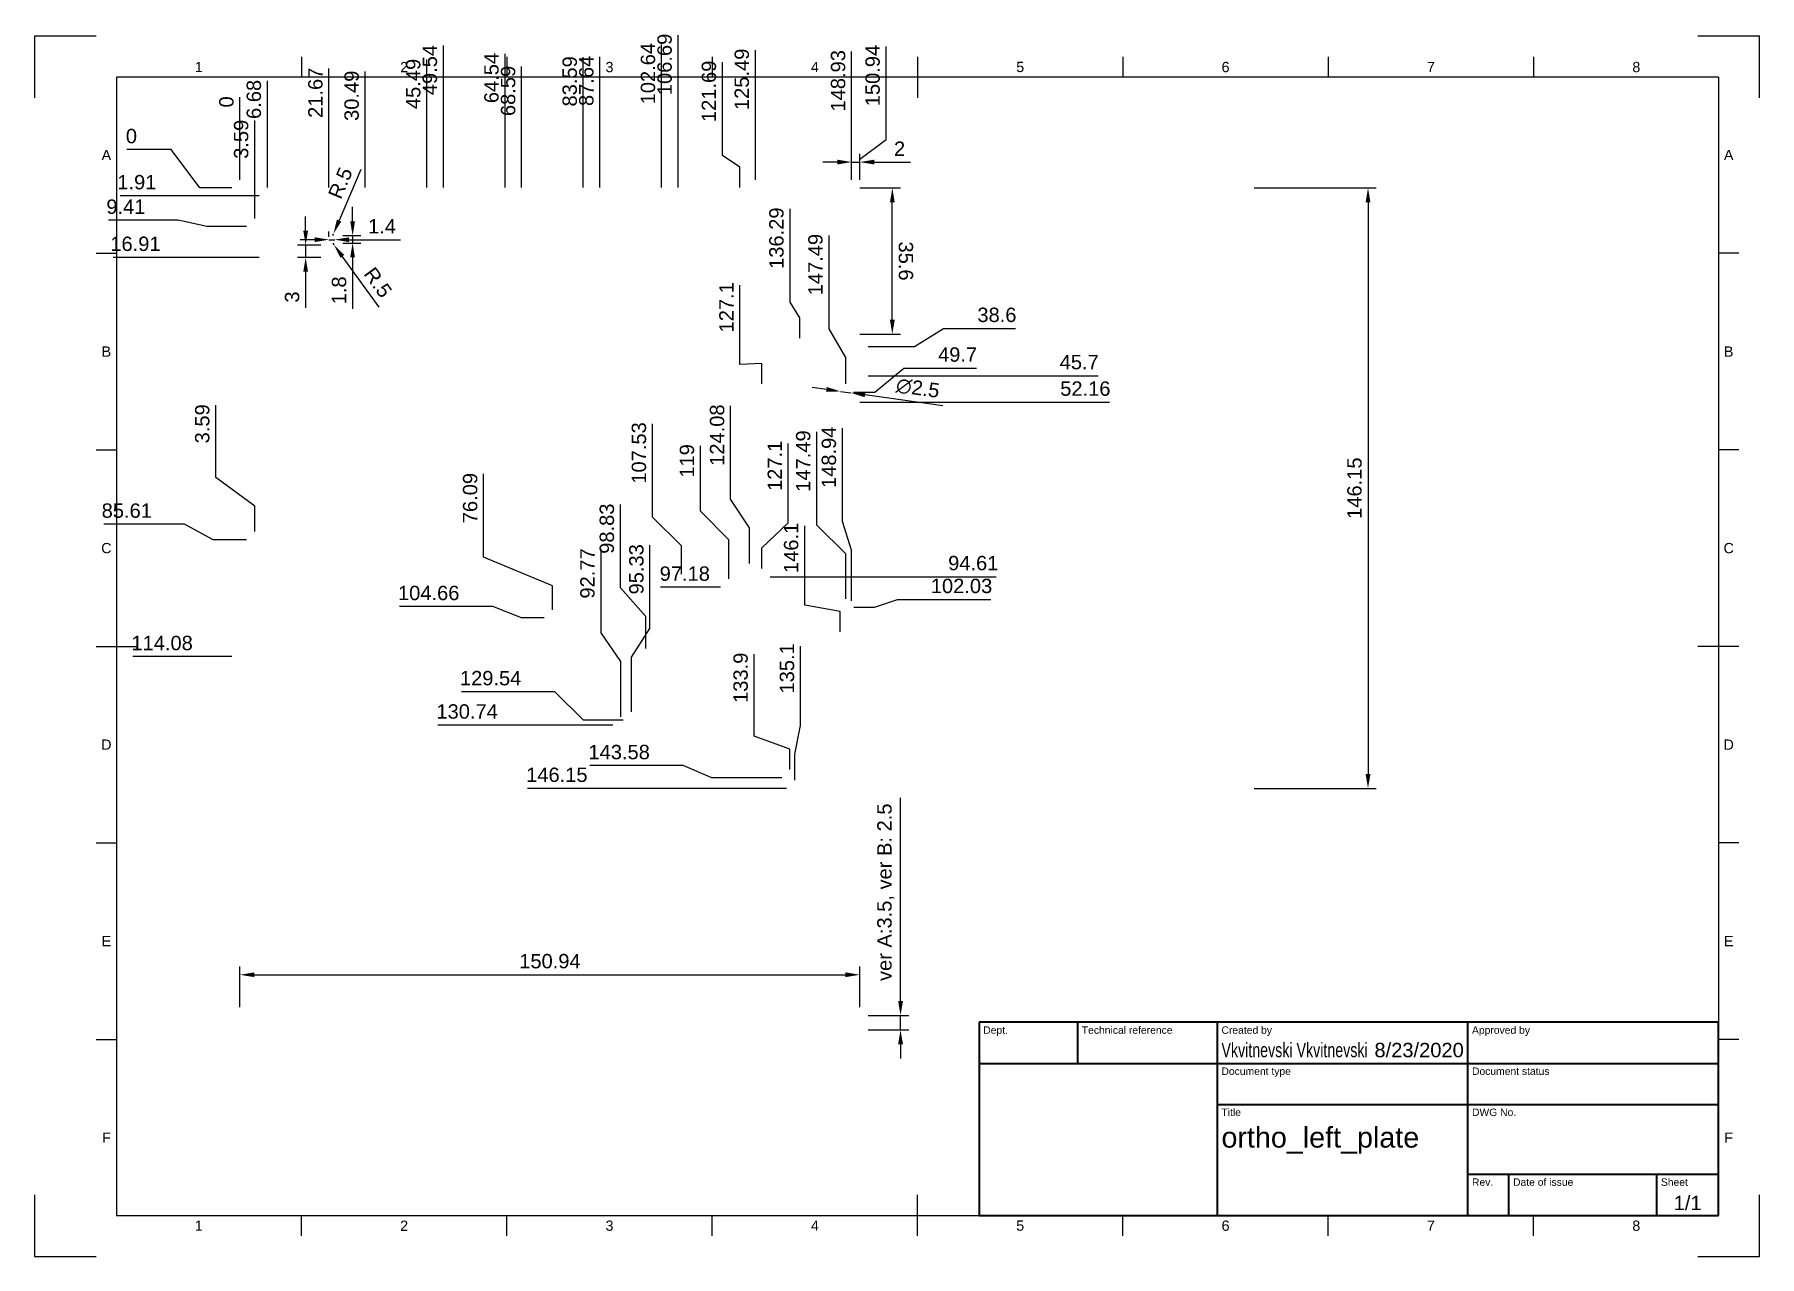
# Paper-space layout 'Sheet1' of a CAD drawing. Header units: millimetres. Extents: x 0 to 420, y 0 to 297.
import ezdxf
from ezdxf.enums import TextEntityAlignment as Align

# ---------------------------------------------------------------- set-up
doc = ezdxf.new("R2010")
doc.units = ezdxf.units.MM
doc.header["$LTSCALE"] = 0.75
for name, color, linetype, lineweight in [('Border', 7, 'Continuous', 25), ('Dimensions', 7, 'Continuous', 25), ('TitleBlock', 7, 'Continuous', 35)]:
    doc.layers.add(name, color=color, linetype=linetype, lineweight=lineweight)
doc.styles.add('FusionTitle', font='')
doc.styles.get("Standard").update_dxf_attribs({"font": 'arial.ttf'})
doc.styles.get('FusionTitle').set_extended_font_data('Arial Unicode MS')
doc.dimstyles.new('ISO-25', dxfattribs={"dimtxt": 3.5, "dimasz": 3.5, "dimexe": 2, "dimexo": 2, "dimgap": 1.5, "dimtad": 1, "dimzin": 12, "dimdsep": 46, "dimtxsty": 'Standard', "dimcen": 0, "dimclrd": 256, "dimclre": 256, "dimclrt": 256, "dimazin": 3, "dimtp": 0.1, "dimtm": 0.1, "dimtfac": 0.714, "dimtmove": 0, "dimatfit": 3, "dimfxl": 1, "dimtzin": 12, "dimarcsym": 0})

psp = doc.layouts.new('Sheet1')

# ---------------------------------------------------------------- blocks, each defined once
blk = doc.blocks.new('ISO_A3_SHEET')
at = {"layer": 'Border'}
for p, q in [((15, 297), (0, 297)), ((0, 297), (0, 282)), ((420, 297), (405, 297)), ((420, 282), (420, 297)), ((65, 292), (65, 287)), ((115, 292), (115, 287)), ((165, 292), (165, 287)), ((215, 292), (215, 282)), ((265, 292), (265, 287)), ((315, 292), (315, 287)), ((365, 292), (365, 287)), ((410, 287), (20, 287)), ((20, 287), (20, 10)), ((410, 287), (410, 10)), ((15, 244.16666), (20, 244.16666)), ((415, 244.16666), (410, 244.16666)), ((15, 196.33333), (20, 196.33333)), ((415, 196.33333), (410, 196.33333)), ((15, 148.5), (25, 148.5)), ((415, 148.5), (405, 148.5)), ((15, 100.66667), (20, 100.66667)), ((415, 100.66667), (410, 100.66667)), ((15, 52.83334), (20, 52.83334)), ((415, 52.83334), (410, 52.83334)), ((0, 15), (0, 0)), ((215, 5), (215, 15)), ((420, 0), (420, 15)), ((20, 10), (410, 10)), ((65, 5), (65, 10)), ((115, 5), (115, 10)), ((165, 5), (165, 10)), ((265, 5), (265, 10)), ((315, 5), (315, 10)), ((365, 5), (365, 10)), ((0, 0), (15, 0)), ((405, 0), (420, 0))]:
    blk.add_line(p, q, dxfattribs=at)
at = {"layer": 'Border', "style": 'FusionTitle'}
for s, p in [('1', (40, 289.5)), ('2', (90, 289.5)), ('3', (140, 289.5)), ('4', (190, 289.5)), ('5', (240, 289.5)), ('6', (290, 289.5)), ('7', (340, 289.5)), ('8', (390, 289.5)), ('A', (17.5, 268.08333)), ('A', (412.5, 268.08333)), ('B', (17.5, 220.25)), ('B', (412.5, 220.25)), ('C', (17.5, 172.41667)), ('C', (412.5, 172.41667)), ('D', (17.5, 124.58334)), ('D', (412.5, 124.58334)), ('E', (17.5, 76.75001)), ('E', (412.5, 76.75001)), ('F', (17.5, 28.91668)), ('F', (412.5, 28.91668)), ('1', (40, 7.5)), ('2', (90, 7.5)), ('3', (140, 7.5)), ('4', (190, 7.5)), ('5', (240, 7.5)), ('6', (290, 7.5)), ('7', (340, 7.5)), ('8', (390, 7.5))]:
    blk.add_text(s, height=2.5, dxfattribs=at).set_placement(p, align=Align.MIDDLE)
blk = doc.blocks.new('ISO_TITLEBLOCK')
at = {"layer": 'TitleBlock'}
for p, q in [((0, 47), (-180, 47)), ((-180, 47), (-180, 0)), ((-156, 37), (-156, 47)), ((-122, 0), (-122, 47)), ((-61, 0), (-61, 47)), ((0, 0), (0, 47)), ((-180, 37), (0, 37)), ((-122, 27), (0, 27)), ((-61, 10), (0, 10)), ((-51, 0), (-51, 10)), ((-15, 0), (-15, 10)), ((-180, 0), (0, 0))]:
    blk.add_line(p, q, dxfattribs=at)
at = {"layer": 'TitleBlock', "style": 'FusionTitle'}
for s, p in [('Dept.', (-179, 46)), ('Technical reference', (-155, 46)), ('Created by', (-121, 46)), ('Approved by', (-60, 46)), ('Document type', (-121, 36)), ('Document status', (-60, 36)), ('Title', (-121, 26)), ('DWG No.', (-60, 26)), ('Rev.', (-60, 9)), ('Date of issue', (-50, 9)), ('Sheet', (-14, 9))]:
    blk.add_text(s, height=1.8, dxfattribs=at).set_placement(p, align=Align.TOP_LEFT)
for tag, p, height in [('DEPT', (-179, 38.5), 3.5), ('TECHNICAL_REFERENCE', (-155, 38.5), 3.5), ('CREATED_BY', (-121, 38.5), 3.5), ('APPROVED_BY', (-60, 38.5), 3.5), ('DOCUMENT_TYPE', (-121, 28.5), 3.5), ('DOCUMENT_STATUS', (-60, 28.5), 3.5), ('TITLE_1', (-121, 16.5), 5), ('TITLE_2', (-121, 9), 5), ('TITLE_3', (-121, 1.5), 5), ('DATE_OF_ISSUE', (-50, 1.5), 3.5)]:
    blk.add_attdef(tag, p, '', height=height, dxfattribs=at)
for tag, p in [('CREATED_DATE', (-62, 38.5)), ('APPROVED_DATE', (-1, 38.5))]:
    blk.add_attdef(tag, text='', height=3.5, dxfattribs=at).set_placement(p, align=Align.RIGHT)
for tag, height, p in [('DRAWING_NUMBER', 5, (-30.5, 16.6)), ('REV', 3.5, (-56, 3.1)), ('SHEET', 3.5, (-7.5, 3.1))]:
    blk.add_attdef(tag, text='', height=height, dxfattribs=at).set_placement(p, align=Align.MIDDLE)
blk = doc.blocks.new('*D23')
at = {"layer": 'Defpoints', "color": 0, "transparency": 16777216}
for p in [(196.28, 210.55), (198.76, 210.2)]:
    blk.add_point(p, dxfattribs=at)
at = {"layer": 'Dimensions', "lineweight": -2, "transparency": 16777216}
for p, q in [((192.81, 211.04), (189.35, 211.53)), ((196.28, 210.55), (198.76, 210.2)), ((221.13, 207.05), (202.22, 209.71))]:
    blk.add_line(p, q, dxfattribs=at)
at = {"layer": 'Dimensions', "transparency": 16777216}
for points in [[(192.9, 211.62), (192.73, 210.46), (196.28, 210.55)], [(202.3, 210.29), (202.14, 209.14), (198.76, 210.2)]]:
    blk.add_solid(points, dxfattribs=at)
at = {"layer": 'Dimensions', "transparency": 16777216, "insert": (215.07, 211.32), "char_height": 3.5, "attachment_point": 5, "rotation": 351.9716}
blk.add_mtext('∅2.5', dxfattribs=at)
blk = doc.blocks.new('*D24')
at = {"layer": 'Defpoints', "color": 0, "transparency": 16777216}
for p in [(200.96, 68.57), (50.03, 58.67), (200.96, 58.67)]:
    blk.add_point(p, dxfattribs=at)
at = {"layer": 'Dimensions', "lineweight": -2, "transparency": 16777216}
for p, q in [((50.03, 60.67), (50.03, 70.57)), ((53.53, 68.57), (197.46, 68.57)), ((200.96, 60.67), (200.96, 70.57))]:
    blk.add_line(p, q, dxfattribs=at)
at = {"layer": 'Dimensions', "transparency": 16777216}
for points in [[(53.53, 69.15), (53.53, 67.99), (50.03, 68.57)], [(197.46, 69.15), (197.46, 67.99), (200.96, 68.57)]]:
    blk.add_solid(points, dxfattribs=at)
at = {"layer": 'Dimensions', "transparency": 16777216, "insert": (125.5, 71.86), "char_height": 3.5, "attachment_point": 5}
blk.add_mtext('150.94', dxfattribs=at)
blk = doc.blocks.new('*D25')
at = {"layer": 'Defpoints', "color": 0, "transparency": 16777216}
for p in [(294.99, 260.08), (294.99, 113.93), (324.68, 113.93)]:
    blk.add_point(p, dxfattribs=at)
at = {"layer": 'Dimensions', "lineweight": -2, "transparency": 16777216}
for p, q in [((296.99, 260.08), (326.68, 260.08)), ((324.68, 256.58), (324.68, 117.43)), ((296.99, 113.93), (326.68, 113.93))]:
    blk.add_line(p, q, dxfattribs=at)
at = {"layer": 'Dimensions', "transparency": 16777216}
for points in [[(324.1, 256.58), (325.27, 256.58), (324.68, 260.08)], [(324.1, 117.43), (325.27, 117.43), (324.68, 113.93)]]:
    blk.add_solid(points, dxfattribs=at)
at = {"layer": 'Dimensions', "transparency": 16777216, "insert": (321.4, 187), "char_height": 3.5, "attachment_point": 5, "rotation": 90}
blk.add_mtext('146.15', dxfattribs=at)
blk = doc.blocks.new('*D26')
at = {"layer": 'Defpoints', "color": 0, "transparency": 16777216}
for p in [(200.96, 58.67), (200.96, 55.17), (210.86, 58.67)]:
    blk.add_point(p, dxfattribs=at)
at = {"layer": 'Dimensions', "lineweight": -2, "transparency": 16777216}
for p, q in [((210.86, 62.17), (210.86, 111.62)), ((202.96, 58.67), (212.86, 58.67)), ((202.96, 55.17), (212.86, 55.17)), ((210.86, 55.17), (210.86, 58.67)), ((210.86, 51.67), (210.86, 48.17))]:
    blk.add_line(p, q, dxfattribs=at)
at = {"layer": 'Dimensions', "transparency": 16777216}
for points in [[(210.28, 62.17), (211.45, 62.17), (210.86, 58.67)], [(210.28, 51.67), (211.45, 51.67), (210.86, 55.17)]]:
    blk.add_solid(points, dxfattribs=at)
at = {"layer": 'Dimensions', "transparency": 16777216, "insert": (207.26, 88.65), "char_height": 3.5, "attachment_point": 5, "rotation": 90}
blk.add_mtext('ver A:3.5, ver B: 2.5', dxfattribs=at)
blk = doc.blocks.new('*D27')
at = {"layer": 'Defpoints', "color": 0, "transparency": 16777216}
for p in [(200.96, 266.37), (198.96, 260.08), (200.96, 260.08)]:
    blk.add_point(p, dxfattribs=at)
at = {"layer": 'Dimensions', "lineweight": -2, "transparency": 16777216}
for p, q in [((195.46, 266.37), (191.96, 266.37)), ((198.96, 262.08), (198.96, 268.37)), ((198.96, 266.37), (200.96, 266.37)), ((200.96, 262.08), (200.96, 268.37)), ((204.46, 266.37), (213.28, 266.37))]:
    blk.add_line(p, q, dxfattribs=at)
at = {"layer": 'Dimensions', "transparency": 16777216}
for points in [[(195.46, 266.95), (195.46, 265.78), (198.96, 266.37)], [(204.46, 266.95), (204.46, 265.78), (200.96, 266.37)]]:
    blk.add_solid(points, dxfattribs=at)
at = {"layer": 'Dimensions', "transparency": 16777216, "insert": (210.62, 269.62), "char_height": 3.5, "attachment_point": 5}
blk.add_mtext('2', dxfattribs=at)
blk = doc.blocks.new('*D28')
at = {"layer": 'Defpoints', "color": 0, "transparency": 16777216}
for p in [(198.96, 260.08), (208.86, 260.08), (198.96, 224.48)]:
    blk.add_point(p, dxfattribs=at)
at = {"layer": 'Dimensions', "lineweight": -2, "transparency": 16777216}
for p, q in [((200.96, 260.08), (210.86, 260.08)), ((208.86, 227.98), (208.86, 256.58)), ((200.96, 224.48), (210.86, 224.48))]:
    blk.add_line(p, q, dxfattribs=at)
at = {"layer": 'Dimensions', "transparency": 16777216}
for points in [[(209.44, 256.58), (208.28, 256.58), (208.86, 260.08)], [(209.45, 227.98), (208.28, 227.98), (208.86, 224.48)]]:
    blk.add_solid(points, dxfattribs=at)
at = {"layer": 'Dimensions', "transparency": 16777216, "insert": (212.15, 242.28), "char_height": 3.5, "attachment_point": 5, "rotation": 270.0066}
blk.add_mtext('35.6', dxfattribs=at)
blk = doc.blocks.new('*D29')
at = {"layer": 'Defpoints', "color": 0, "transparency": 16777216}
for p in [(50.03, 278.37), (50.03, 260.08)]:
    blk.add_point(p, dxfattribs=at)
at = {"layer": 'Dimensions', "lineweight": -2, "transparency": 16777216}
blk.add_line((50.03, 262.08), (50.03, 282.15), dxfattribs=at)
at = {"layer": 'Dimensions', "transparency": 16777216, "insert": (46.74, 281.01), "char_height": 3.5, "attachment_point": 5, "rotation": 90}
blk.add_mtext('0', dxfattribs=at)
blk = doc.blocks.new('*D30')
at = {"layer": 'Defpoints', "color": 0, "transparency": 16777216}
for p in [(56.7, 275.56), (56.7, 258.16)]:
    blk.add_point(p, dxfattribs=at)
at = {"layer": 'Dimensions', "lineweight": -2, "transparency": 16777216}
blk.add_line((56.7, 260.16), (56.7, 286.18), dxfattribs=at)
at = {"layer": 'Dimensions', "transparency": 16777216, "insert": (53.42, 281.62), "char_height": 3.5, "attachment_point": 5, "rotation": 90}
blk.add_mtext('6.68', dxfattribs=at)
blk = doc.blocks.new('*D31')
at = {"layer": 'Defpoints', "color": 0, "transparency": 16777216}
for p in [(53.61, 265.87), (53.61, 250.66)]:
    blk.add_point(p, dxfattribs=at)
at = {"layer": 'Dimensions', "lineweight": -2, "transparency": 16777216}
blk.add_line((53.61, 252.66), (53.61, 276.46), dxfattribs=at)
at = {"layer": 'Dimensions', "transparency": 16777216, "insert": (50.33, 271.91), "char_height": 3.5, "attachment_point": 5, "rotation": 90}
blk.add_mtext('3.59', dxfattribs=at)
blk = doc.blocks.new('*D32')
at = {"layer": 'Defpoints', "color": 0, "transparency": 16777216}
for p in [(71.7, 275.8), (71.7, 258.16)]:
    blk.add_point(p, dxfattribs=at)
at = {"layer": 'Dimensions', "lineweight": -2, "transparency": 16777216}
blk.add_line((71.7, 260.16), (71.7, 289.17), dxfattribs=at)
at = {"layer": 'Dimensions', "transparency": 16777216, "insert": (68.41, 283.23), "char_height": 3.5, "attachment_point": 5, "rotation": 90}
blk.add_mtext('21.67', dxfattribs=at)
blk = doc.blocks.new('*D33')
at = {"layer": 'Defpoints', "color": 0, "transparency": 16777216}
for p in [(80.51, 275.1), (80.51, 258.16)]:
    blk.add_point(p, dxfattribs=at)
at = {"layer": 'Dimensions', "lineweight": -2, "transparency": 16777216}
blk.add_line((80.51, 260.16), (80.51, 288.41), dxfattribs=at)
at = {"layer": 'Dimensions', "transparency": 16777216, "insert": (77.23, 282.5), "char_height": 3.5, "attachment_point": 5, "rotation": 90}
blk.add_mtext('30.49', dxfattribs=at)
blk = doc.blocks.new('*D34')
at = {"layer": 'Defpoints', "color": 0, "transparency": 16777216}
for p in [(95.51, 277.9), (95.51, 258.16)]:
    blk.add_point(p, dxfattribs=at)
at = {"layer": 'Dimensions', "lineweight": -2, "transparency": 16777216}
for p, q in [((95.51, 270.9), (95.51, 291.36)), ((95.51, 265.16), (95.51, 270.9)), ((95.51, 260.16), (95.51, 265.16))]:
    blk.add_line(p, q, dxfattribs=at)
at = {"layer": 'Dimensions', "transparency": 16777216, "insert": (92.23, 285.38), "char_height": 3.5, "attachment_point": 5, "rotation": 90}
blk.add_mtext('45.49', dxfattribs=at)
blk = doc.blocks.new('*D35')
at = {"layer": 'Defpoints', "color": 0, "transparency": 16777216}
for p in [(99.56, 281.29), (99.56, 258.16)]:
    blk.add_point(p, dxfattribs=at)
at = {"layer": 'Dimensions', "lineweight": -2, "transparency": 16777216}
blk.add_line((99.56, 260.16), (99.56, 294.72), dxfattribs=at)
at = {"layer": 'Dimensions', "transparency": 16777216, "insert": (96.28, 288.76), "char_height": 3.5, "attachment_point": 5, "rotation": 90}
blk.add_mtext('49.54', dxfattribs=at)
blk = doc.blocks.new('*D36')
at = {"layer": 'Defpoints', "color": 0, "transparency": 16777216}
for p in [(114.56, 279.42), (114.56, 258.16)]:
    blk.add_point(p, dxfattribs=at)
at = {"layer": 'Dimensions', "lineweight": -2, "transparency": 16777216}
for p, q in [((114.56, 272.42), (114.56, 292.73)), ((114.56, 265.42), (114.56, 272.42)), ((114.56, 260.16), (114.56, 265.42))]:
    blk.add_line(p, q, dxfattribs=at)
at = {"layer": 'Dimensions', "transparency": 16777216, "insert": (111.28, 286.83), "char_height": 3.5, "attachment_point": 5, "rotation": 90}
blk.add_mtext('64.54', dxfattribs=at)
blk = doc.blocks.new('*D37')
at = {"layer": 'Defpoints', "color": 0, "transparency": 16777216}
for p in [(118.61, 276.26), (118.61, 258.16)]:
    blk.add_point(p, dxfattribs=at)
at = {"layer": 'Dimensions', "lineweight": -2, "transparency": 16777216}
blk.add_line((118.61, 260.16), (118.61, 289.6), dxfattribs=at)
at = {"layer": 'Dimensions', "transparency": 16777216, "insert": (115.33, 283.68), "char_height": 3.5, "attachment_point": 5, "rotation": 90}
blk.add_mtext('68.59', dxfattribs=at)
blk = doc.blocks.new('*D38')
at = {"layer": 'Defpoints', "color": 0, "transparency": 16777216}
for p in [(133.61, 278.6), (133.61, 258.16)]:
    blk.add_point(p, dxfattribs=at)
at = {"layer": 'Dimensions', "lineweight": -2, "transparency": 16777216}
blk.add_line((133.61, 260.16), (133.61, 291.92), dxfattribs=at)
at = {"layer": 'Dimensions', "transparency": 16777216, "insert": (130.33, 286.01), "char_height": 3.5, "attachment_point": 5, "rotation": 90}
blk.add_mtext('83.59', dxfattribs=at)
blk = doc.blocks.new('*D39')
at = {"layer": 'Defpoints', "color": 0, "transparency": 16777216}
for p in [(137.66, 278.72), (137.66, 258.16)]:
    blk.add_point(p, dxfattribs=at)
at = {"layer": 'Dimensions', "lineweight": -2, "transparency": 16777216}
blk.add_line((137.66, 260.16), (137.66, 292.02), dxfattribs=at)
at = {"layer": 'Dimensions', "transparency": 16777216, "insert": (134.38, 286.12), "char_height": 3.5, "attachment_point": 5, "rotation": 90}
blk.add_mtext('87.64', dxfattribs=at)
blk = doc.blocks.new('*D40')
at = {"layer": 'Defpoints', "color": 0, "transparency": 16777216}
for p in [(152.66, 279.3), (152.66, 258.16)]:
    blk.add_point(p, dxfattribs=at)
at = {"layer": 'Dimensions', "lineweight": -2, "transparency": 16777216}
blk.add_line((152.66, 260.16), (152.66, 294.99), dxfattribs=at)
at = {"layer": 'Dimensions', "transparency": 16777216, "insert": (149.38, 287.89), "char_height": 3.5, "attachment_point": 5, "rotation": 90}
blk.add_mtext('102.64', dxfattribs=at)
blk = doc.blocks.new('*D41')
at = {"layer": 'Defpoints', "color": 0, "transparency": 16777216}
for p in [(156.71, 281.52), (156.71, 258.16)]:
    blk.add_point(p, dxfattribs=at)
at = {"layer": 'Dimensions', "lineweight": -2, "transparency": 16777216}
blk.add_line((156.71, 260.16), (156.71, 297.23), dxfattribs=at)
at = {"layer": 'Dimensions', "transparency": 16777216, "insert": (153.43, 290.13), "char_height": 3.5, "attachment_point": 5, "rotation": 90}
blk.add_mtext('106.69', dxfattribs=at)
blk = doc.blocks.new('*D42')
at = {"layer": 'Defpoints', "color": 0, "transparency": 16777216}
for p in [(167.5, 274.98), (171.71, 258.16)]:
    blk.add_point(p, dxfattribs=at)
at = {"layer": 'Dimensions', "lineweight": -2, "transparency": 16777216}
for p, q in [((167.5, 267.98), (167.5, 290.69)), ((171.71, 265.16), (167.5, 267.98)), ((171.71, 260.16), (171.71, 265.16))]:
    blk.add_line(p, q, dxfattribs=at)
at = {"layer": 'Dimensions', "transparency": 16777216, "insert": (164.22, 283.58), "char_height": 3.5, "attachment_point": 5, "rotation": 90}
blk.add_mtext('121.69', dxfattribs=at)
blk = doc.blocks.new('*D43')
at = {"layer": 'Defpoints', "color": 0, "transparency": 16777216}
for p in [(175.52, 277.9), (175.52, 260.08)]:
    blk.add_point(p, dxfattribs=at)
at = {"layer": 'Dimensions', "lineweight": -2, "transparency": 16777216}
blk.add_line((175.52, 262.08), (175.52, 293.61), dxfattribs=at)
at = {"layer": 'Dimensions', "transparency": 16777216, "insert": (172.23, 286.5), "char_height": 3.5, "attachment_point": 5, "rotation": 90}
blk.add_mtext('125.49', dxfattribs=at)
blk = doc.blocks.new('*D44')
at = {"layer": 'Defpoints', "color": 0, "transparency": 16777216}
for p in [(198.96, 277.55), (198.96, 260.08)]:
    blk.add_point(p, dxfattribs=at)
at = {"layer": 'Dimensions', "lineweight": -2, "transparency": 16777216}
blk.add_line((198.96, 262.08), (198.96, 293.25), dxfattribs=at)
at = {"layer": 'Dimensions', "transparency": 16777216, "insert": (195.67, 286.15), "char_height": 3.5, "attachment_point": 5, "rotation": 90}
blk.add_mtext('148.93', dxfattribs=at)
blk = doc.blocks.new('*D45')
at = {"layer": 'Defpoints', "color": 0, "transparency": 16777216}
for p in [(207.36, 278.83), (200.96, 260.08)]:
    blk.add_point(p, dxfattribs=at)
at = {"layer": 'Dimensions', "lineweight": -2, "transparency": 16777216}
for p, q in [((207.36, 271.83), (207.36, 294.52)), ((200.96, 267.08), (207.36, 271.83)), ((200.96, 262.08), (200.96, 267.08))]:
    blk.add_line(p, q, dxfattribs=at)
at = {"layer": 'Dimensions', "transparency": 16777216, "insert": (204.08, 287.43), "char_height": 3.5, "attachment_point": 5, "rotation": 90}
blk.add_mtext('150.94', dxfattribs=at)
blk = doc.blocks.new('*D46')
at = {"layer": 'Defpoints', "color": 0, "transparency": 16777216}
for p in [(44.15, 196.61), (53.61, 174.46)]:
    blk.add_point(p, dxfattribs=at)
at = {"layer": 'Dimensions', "lineweight": -2, "transparency": 16777216}
for p, q in [((44.15, 189.61), (44.15, 207.21)), ((53.61, 182.61), (44.15, 189.61)), ((53.61, 176.46), (53.61, 182.61))]:
    blk.add_line(p, q, dxfattribs=at)
at = {"layer": 'Dimensions', "transparency": 16777216, "insert": (40.86, 202.66), "char_height": 3.5, "attachment_point": 5, "rotation": 90}
blk.add_mtext('3.59', dxfattribs=at)
blk = doc.blocks.new('*D47')
at = {"layer": 'Defpoints', "color": 0, "transparency": 16777216}
for p in [(109.36, 177.19), (126.11, 155.41)]:
    blk.add_point(p, dxfattribs=at)
at = {"layer": 'Dimensions', "lineweight": -2, "transparency": 16777216}
for p, q in [((109.36, 170.19), (109.36, 190.48)), ((126.11, 163.19), (109.36, 170.19)), ((126.11, 157.41), (126.11, 163.19))]:
    blk.add_line(p, q, dxfattribs=at)
at = {"layer": 'Dimensions', "transparency": 16777216, "insert": (106.08, 184.58), "char_height": 3.5, "attachment_point": 5, "rotation": 90}
blk.add_mtext('76.09', dxfattribs=at)
blk = doc.blocks.new('*D48')
at = {"layer": 'Defpoints', "color": 0, "transparency": 16777216}
for p in [(162.17, 188.42), (169.03, 162.9)]:
    blk.add_point(p, dxfattribs=at)
at = {"layer": 'Dimensions', "lineweight": -2, "transparency": 16777216}
for p, q in [((162.17, 181.42), (162.17, 197.33)), ((169.03, 174.42), (162.17, 181.42)), ((169.03, 164.9), (169.03, 174.42))]:
    blk.add_line(p, q, dxfattribs=at)
at = {"layer": 'Dimensions', "transparency": 16777216, "insert": (158.88, 193.63), "char_height": 3.5, "attachment_point": 5, "rotation": 90}
blk.add_mtext('119', dxfattribs=at)
blk = doc.blocks.new('*D49')
at = {"layer": 'Defpoints', "color": 0, "transparency": 16777216}
for p in [(171.71, 224.11), (177.13, 210.38)]:
    blk.add_point(p, dxfattribs=at)
at = {"layer": 'Dimensions', "lineweight": -2, "transparency": 16777216}
for p, q in [((171.71, 217.11), (171.71, 236.42)), ((177.13, 217.38), (171.71, 217.11)), ((177.13, 212.38), (177.13, 217.38))]:
    blk.add_line(p, q, dxfattribs=at)
at = {"layer": 'Dimensions', "transparency": 16777216, "insert": (168.46, 231.02), "char_height": 3.5, "attachment_point": 5, "rotation": 90}
blk.add_mtext('127.1', dxfattribs=at)
blk = doc.blocks.new('*D50')
at = {"layer": 'Defpoints', "color": 0, "transparency": 16777216}
for p in [(193.45, 232.8), (197.52, 210.38)]:
    blk.add_point(p, dxfattribs=at)
at = {"layer": 'Dimensions', "lineweight": -2, "transparency": 16777216}
for p, q in [((193.45, 225.8), (193.45, 248.51)), ((197.52, 218.8), (193.45, 225.8)), ((197.52, 212.38), (197.52, 218.8))]:
    blk.add_line(p, q, dxfattribs=at)
at = {"layer": 'Dimensions', "transparency": 16777216, "insert": (190.16, 241.41), "char_height": 3.5, "attachment_point": 5, "rotation": 90}
blk.add_mtext('147.49', dxfattribs=at)
blk = doc.blocks.new('*D51')
at = {"layer": 'Defpoints', "color": 0, "transparency": 16777216}
for p in [(183.95, 239.24), (186.31, 221.48)]:
    blk.add_point(p, dxfattribs=at)
at = {"layer": 'Dimensions', "lineweight": -2, "transparency": 16777216}
for p, q in [((183.95, 232.24), (183.95, 254.95)), ((186.31, 228.48), (183.95, 232.24)), ((186.31, 223.48), (186.31, 228.48))]:
    blk.add_line(p, q, dxfattribs=at)
at = {"layer": 'Dimensions', "transparency": 16777216, "insert": (180.66, 247.84), "char_height": 3.5, "attachment_point": 5, "rotation": 90}
blk.add_mtext('136.29', dxfattribs=at)
blk = doc.blocks.new('*D52')
at = {"layer": 'Defpoints', "color": 0, "transparency": 16777216}
for p in [(183.51, 185.53), (177.13, 165.46)]:
    blk.add_point(p, dxfattribs=at)
at = {"layer": 'Dimensions', "lineweight": -2, "transparency": 16777216}
for p, q in [((183.51, 178.53), (183.51, 197.84)), ((177.13, 172.46), (183.51, 178.53)), ((177.13, 167.46), (177.13, 172.46))]:
    blk.add_line(p, q, dxfattribs=at)
at = {"layer": 'Dimensions', "transparency": 16777216, "insert": (180.26, 192.43), "char_height": 3.5, "attachment_point": 5, "rotation": 90}
blk.add_mtext('127.1', dxfattribs=at)
blk = doc.blocks.new('*D53')
at = {"layer": 'Defpoints', "color": 0, "transparency": 16777216}
for p in [(190.47, 185), (197.52, 158.04)]:
    blk.add_point(p, dxfattribs=at)
at = {"layer": 'Dimensions', "lineweight": -2, "transparency": 16777216}
for p, q in [((190.47, 178), (190.47, 200.71)), ((197.52, 171), (190.47, 178)), ((197.52, 160.04), (197.52, 171))]:
    blk.add_line(p, q, dxfattribs=at)
at = {"layer": 'Dimensions', "transparency": 16777216, "insert": (187.18, 193.6), "char_height": 3.5, "attachment_point": 5, "rotation": 90}
blk.add_mtext('147.49', dxfattribs=at)
blk = doc.blocks.new('*D54')
at = {"layer": 'Defpoints', "color": 0, "transparency": 16777216}
for p in [(169.49, 191.31), (174.11, 166.65)]:
    blk.add_point(p, dxfattribs=at)
at = {"layer": 'Dimensions', "lineweight": -2, "transparency": 16777216}
for p, q in [((169.49, 184.31), (169.49, 207.01)), ((174.11, 177.31), (169.49, 184.31)), ((174.11, 168.65), (174.11, 177.31))]:
    blk.add_line(p, q, dxfattribs=at)
at = {"layer": 'Dimensions', "transparency": 16777216, "insert": (166.21, 199.91), "char_height": 3.5, "attachment_point": 5, "rotation": 90}
blk.add_mtext('124.08', dxfattribs=at)
blk = doc.blocks.new('*D55')
at = {"layer": 'Defpoints', "color": 0, "transparency": 16777216}
for p in [(196.72, 185.91), (198.96, 157.61)]:
    blk.add_point(p, dxfattribs=at)
at = {"layer": 'Dimensions', "lineweight": -2, "transparency": 16777216}
for p, q in [((196.72, 178.91), (196.72, 201.6)), ((198.96, 171.91), (196.72, 178.91)), ((198.96, 159.61), (198.96, 171.91))]:
    blk.add_line(p, q, dxfattribs=at)
at = {"layer": 'Dimensions', "transparency": 16777216, "insert": (193.43, 194.51), "char_height": 3.5, "attachment_point": 5, "rotation": 90}
blk.add_mtext('148.94', dxfattribs=at)
blk = doc.blocks.new('*D56')
at = {"layer": 'Defpoints', "color": 0, "transparency": 16777216}
for p in [(150.47, 186.97), (157.56, 164.05)]:
    blk.add_point(p, dxfattribs=at)
at = {"layer": 'Dimensions', "lineweight": -2, "transparency": 16777216}
for p, q in [((150.47, 179.97), (150.47, 202.67)), ((157.56, 172.97), (150.47, 179.97)), ((157.56, 166.05), (157.56, 172.97))]:
    blk.add_line(p, q, dxfattribs=at)
at = {"layer": 'Dimensions', "transparency": 16777216, "insert": (147.18, 195.57), "char_height": 3.5, "attachment_point": 5, "rotation": 90}
blk.add_mtext('107.53', dxfattribs=at)
blk = doc.blocks.new('*D57')
at = {"layer": 'Defpoints', "color": 0, "transparency": 16777216}
for p in [(149.85, 159.84), (145.36, 130.54)]:
    blk.add_point(p, dxfattribs=at)
at = {"layer": 'Dimensions', "lineweight": -2, "transparency": 16777216}
for p, q in [((149.85, 152.84), (149.85, 173.15)), ((145.36, 145.84), (149.85, 152.84)), ((145.36, 132.54), (145.36, 145.84))]:
    blk.add_line(p, q, dxfattribs=at)
at = {"layer": 'Dimensions', "transparency": 16777216, "insert": (146.56, 167.25), "char_height": 3.5, "attachment_point": 5, "rotation": 90}
blk.add_mtext('95.33', dxfattribs=at)
blk = doc.blocks.new('*D58')
at = {"layer": 'Defpoints', "color": 0, "transparency": 16777216}
for p in [(137.94, 158.83), (142.79, 129.34)]:
    blk.add_point(p, dxfattribs=at)
at = {"layer": 'Dimensions', "lineweight": -2, "transparency": 16777216}
for p, q in [((137.94, 151.83), (137.94, 172.15)), ((142.79, 144.83), (137.94, 151.83)), ((142.79, 131.34), (142.79, 144.83))]:
    blk.add_line(p, q, dxfattribs=at)
at = {"layer": 'Dimensions', "transparency": 16777216, "insert": (134.65, 166.24), "char_height": 3.5, "attachment_point": 5, "rotation": 90}
blk.add_mtext('92.77', dxfattribs=at)
blk = doc.blocks.new('*D59')
at = {"layer": 'Defpoints', "color": 0, "transparency": 16777216}
for p in [(142.66, 169.73), (148.86, 146)]:
    blk.add_point(p, dxfattribs=at)
at = {"layer": 'Dimensions', "lineweight": -2, "transparency": 16777216}
for p, q in [((142.66, 162.73), (142.66, 183.04)), ((148.86, 155.73), (142.66, 162.73)), ((148.86, 148), (148.86, 155.73))]:
    blk.add_line(p, q, dxfattribs=at)
at = {"layer": 'Dimensions', "transparency": 16777216, "insert": (139.37, 177.14), "char_height": 3.5, "attachment_point": 5, "rotation": 90}
blk.add_mtext('98.83', dxfattribs=at)
blk = doc.blocks.new('*D60')
at = {"layer": 'Defpoints', "color": 0, "transparency": 16777216}
for p in [(175.22, 133.6), (183.93, 116.49)]:
    blk.add_point(p, dxfattribs=at)
at = {"layer": 'Dimensions', "lineweight": -2, "transparency": 16777216}
for p, q in [((175.22, 126.6), (175.22, 146.59)), ((183.93, 123.49), (175.22, 126.6)), ((183.93, 118.49), (183.93, 123.49))]:
    blk.add_line(p, q, dxfattribs=at)
at = {"layer": 'Dimensions', "transparency": 16777216, "insert": (171.94, 140.85), "char_height": 3.5, "attachment_point": 5, "rotation": 90}
blk.add_mtext('133.9', dxfattribs=at)
blk = doc.blocks.new('*D61')
at = {"layer": 'Defpoints', "color": 0, "transparency": 16777216}
for p in [(186.51, 136.23), (185.13, 113.93)]:
    blk.add_point(p, dxfattribs=at)
at = {"layer": 'Dimensions', "lineweight": -2, "transparency": 16777216}
for p, q in [((186.51, 129.23), (186.51, 148.54)), ((185.13, 122.23), (186.51, 129.23)), ((185.13, 115.93), (185.13, 122.23))]:
    blk.add_line(p, q, dxfattribs=at)
at = {"layer": 'Dimensions', "transparency": 16777216, "insert": (183.23, 143.14), "char_height": 3.5, "attachment_point": 5, "rotation": 90}
blk.add_mtext('135.1', dxfattribs=at)
blk = doc.blocks.new('*D62')
at = {"layer": 'Defpoints', "color": 0, "transparency": 16777216}
for p in [(187.53, 165.55), (196.13, 150)]:
    blk.add_point(p, dxfattribs=at)
at = {"layer": 'Dimensions', "lineweight": -2, "transparency": 16777216}
for p, q in [((187.53, 158.55), (187.53, 177.86)), ((196.13, 157), (187.53, 158.55)), ((196.13, 152), (196.13, 157))]:
    blk.add_line(p, q, dxfattribs=at)
at = {"layer": 'Dimensions', "transparency": 16777216, "insert": (184.24, 172.46), "char_height": 3.5, "attachment_point": 5, "rotation": 90}
blk.add_mtext('146.1', dxfattribs=at)
blk = doc.blocks.new('*D63')
at = {"layer": 'Defpoints', "color": 0, "transparency": 16777216}
for p in [(26.24, 269.39), (50.03, 260.08)]:
    blk.add_point(p, dxfattribs=at)
at = {"layer": 'Dimensions', "lineweight": -2, "transparency": 16777216}
for p, q in [((33.24, 269.39), (22.46, 269.39)), ((40.24, 260.08), (33.24, 269.39)), ((48.03, 260.08), (40.24, 260.08))]:
    blk.add_line(p, q, dxfattribs=at)
at = {"layer": 'Dimensions', "transparency": 16777216, "insert": (23.6, 272.68), "char_height": 3.5, "attachment_point": 5}
blk.add_mtext('0', dxfattribs=at)
blk = doc.blocks.new('*D64')
at = {"layer": 'Defpoints', "color": 0, "transparency": 16777216}
for p in [(30.46, 258.16), (56.7, 258.16)]:
    blk.add_point(p, dxfattribs=at)
at = {"layer": 'Dimensions', "lineweight": -2, "transparency": 16777216}
blk.add_line((54.7, 258.16), (20.87, 258.16), dxfattribs=at)
at = {"layer": 'Dimensions', "transparency": 16777216, "insert": (24.92, 261.45), "char_height": 3.5, "attachment_point": 5}
blk.add_mtext('1.91', dxfattribs=at)
blk = doc.blocks.new('*D65')
at = {"layer": 'Defpoints', "color": 0, "transparency": 16777216}
for p in [(39.67, 146), (50.03, 146)]:
    blk.add_point(p, dxfattribs=at)
at = {"layer": 'Dimensions', "lineweight": -2, "transparency": 16777216}
blk.add_line((48.03, 146), (23.96, 146), dxfattribs=at)
at = {"layer": 'Dimensions', "transparency": 16777216, "insert": (31.07, 149.29), "char_height": 3.5, "attachment_point": 5}
blk.add_mtext('114.08', dxfattribs=at)
blk = doc.blocks.new('*D66')
at = {"layer": 'Defpoints', "color": 0, "transparency": 16777216}
for p in [(113.92, 129.34), (142.79, 129.34)]:
    blk.add_point(p, dxfattribs=at)
at = {"layer": 'Dimensions', "lineweight": -2, "transparency": 16777216}
blk.add_line((140.79, 129.34), (98.24, 129.34), dxfattribs=at)
at = {"layer": 'Dimensions', "transparency": 16777216, "insert": (105.33, 132.63), "char_height": 3.5, "attachment_point": 5}
blk.add_mtext('130.74', dxfattribs=at)
blk = doc.blocks.new('*D67')
at = {"layer": 'Defpoints', "color": 0, "transparency": 16777216}
for p in [(135.8, 113.93), (185.13, 113.93)]:
    blk.add_point(p, dxfattribs=at)
at = {"layer": 'Dimensions', "lineweight": -2, "transparency": 16777216}
blk.add_line((183.13, 113.93), (120.07, 113.93), dxfattribs=at)
at = {"layer": 'Dimensions', "transparency": 16777216, "insert": (127.18, 117.22), "char_height": 3.5, "attachment_point": 5}
blk.add_mtext('146.15', dxfattribs=at)
blk = doc.blocks.new('*D68')
at = {"layer": 'Defpoints', "color": 0, "transparency": 16777216}
for p in [(150.95, 119.46), (183.93, 116.49)]:
    blk.add_point(p, dxfattribs=at)
at = {"layer": 'Dimensions', "lineweight": -2, "transparency": 16777216}
for p, q in [((157.95, 119.46), (135.25, 119.46)), ((164.95, 116.49), (157.95, 119.46)), ((181.93, 116.49), (164.95, 116.49))]:
    blk.add_line(p, q, dxfattribs=at)
at = {"layer": 'Dimensions', "transparency": 16777216, "insert": (142.35, 122.75), "char_height": 3.5, "attachment_point": 5}
blk.add_mtext('143.58', dxfattribs=at)
blk = doc.blocks.new('*D69')
at = {"layer": 'Defpoints', "color": 0, "transparency": 16777216}
for p in [(119.65, 137.45), (145.36, 130.54)]:
    blk.add_point(p, dxfattribs=at)
at = {"layer": 'Dimensions', "lineweight": -2, "transparency": 16777216}
for p, q in [((126.65, 137.45), (103.96, 137.45)), ((133.65, 130.54), (126.65, 137.45)), ((143.36, 130.54), (133.65, 130.54))]:
    blk.add_line(p, q, dxfattribs=at)
at = {"layer": 'Dimensions', "transparency": 16777216, "insert": (111.06, 140.74), "char_height": 3.5, "attachment_point": 5}
blk.add_mtext('129.54', dxfattribs=at)
blk = doc.blocks.new('*D70')
at = {"layer": 'Defpoints', "color": 0, "transparency": 16777216}
for p in [(71.7, 246.16), (66.02, 243.16), (71.7, 243.16)]:
    blk.add_point(p, dxfattribs=at)
at = {"layer": 'Dimensions', "lineweight": -2, "transparency": 16777216}
for p, q in [((66.02, 249.66), (66.02, 253.16)), ((69.7, 246.16), (64.02, 246.16)), ((66.02, 246.16), (66.02, 243.16)), ((69.7, 243.16), (64.02, 243.16)), ((66.02, 239.66), (66.02, 230.87))]:
    blk.add_line(p, q, dxfattribs=at)
at = {"layer": 'Dimensions', "transparency": 16777216}
for points in [[(65.44, 249.66), (66.6, 249.66), (66.02, 246.16)], [(65.44, 239.66), (66.6, 239.66), (66.02, 243.16)]]:
    blk.add_solid(points, dxfattribs=at)
at = {"layer": 'Dimensions', "transparency": 16777216, "insert": (62.73, 233.52), "char_height": 3.5, "attachment_point": 5, "rotation": 90}
blk.add_mtext('3', dxfattribs=at)
blk = doc.blocks.new('*D72')
at = {"layer": 'Defpoints', "color": 0, "transparency": 16777216}
for p in [(73.1, 248.46), (73.1, 246.66), (77.45, 246.66)]:
    blk.add_point(p, dxfattribs=at)
at = {"layer": 'Dimensions', "lineweight": -2, "transparency": 16777216}
for p, q in [((77.45, 251.96), (77.45, 255.46)), ((75.1, 248.46), (79.45, 248.46)), ((77.45, 248.46), (77.45, 246.66)), ((75.1, 246.66), (79.45, 246.66)), ((77.45, 243.16), (77.45, 230.61))]:
    blk.add_line(p, q, dxfattribs=at)
at = {"layer": 'Dimensions', "transparency": 16777216}
for points in [[(76.87, 251.96), (78.03, 251.96), (77.45, 248.46)], [(76.87, 243.16), (78.03, 243.16), (77.45, 246.66)]]:
    blk.add_solid(points, dxfattribs=at)
at = {"layer": 'Dimensions', "transparency": 16777216, "insert": (74.16, 235.14), "char_height": 3.5, "attachment_point": 5, "rotation": 90}
blk.add_mtext('1.8', dxfattribs=at)
blk = doc.blocks.new('*D73')
at = {"layer": 'Defpoints', "color": 0, "transparency": 16777216}
for p in [(72.6, 248.46), (72.8, 248.92)]:
    blk.add_point(p, dxfattribs=at)
at = {"layer": 'Dimensions', "lineweight": -2, "transparency": 16777216}
for p, q in [((79.46, 264.6), (74.17, 252.15)), ((72.6, 248.46), (72.8, 248.92))]:
    blk.add_line(p, q, dxfattribs=at)
at = {"layer": 'Dimensions', "transparency": 16777216}
blk.add_solid([(73.63, 252.37), (74.7, 251.92), (72.8, 248.92)], dxfattribs=at)
at = {"layer": 'Dimensions', "transparency": 16777216, "insert": (74.48, 261.26), "char_height": 3.5, "attachment_point": 5, "rotation": 66.9656}
blk.add_mtext('R.5', dxfattribs=at)
blk = doc.blocks.new('*D74')
at = {"layer": 'Defpoints', "color": 0, "transparency": 16777216}
for p in [(72.6, 246.66), (72.9, 246.26)]:
    blk.add_point(p, dxfattribs=at)
at = {"layer": 'Dimensions', "lineweight": -2, "transparency": 16777216}
for p, q in [((72.6, 246.66), (72.9, 246.26)), ((83.91, 231.08), (74.95, 243.43))]:
    blk.add_line(p, q, dxfattribs=at)
at = {"layer": 'Dimensions', "transparency": 16777216}
blk.add_solid([(75.42, 243.77), (74.48, 243.08), (72.9, 246.26)], dxfattribs=at)
at = {"layer": 'Dimensions', "transparency": 16777216, "insert": (83.62, 237.07), "char_height": 3.5, "attachment_point": 5, "rotation": 305.9596}
blk.add_mtext('R.5', dxfattribs=at)
blk = doc.blocks.new('*D75')
at = {"layer": 'Defpoints', "color": 0, "transparency": 16777216}
for p in [(71.7, 246.16), (73.1, 247.48), (73.1, 247.48)]:
    blk.add_point(p, dxfattribs=at)
at = {"layer": 'Dimensions', "lineweight": -2, "transparency": 16777216}
for p, q in [((71.7, 248.16), (71.7, 249.48)), ((68.2, 247.48), (64.7, 247.48)), ((71.7, 247.48), (73.1, 247.48)), ((76.6, 247.48), (89.13, 247.48))]:
    blk.add_line(p, q, dxfattribs=at)
at = {"layer": 'Dimensions', "transparency": 16777216}
for points in [[(68.2, 248.06), (68.2, 246.9), (71.7, 247.48)], [(76.6, 248.06), (76.6, 246.9), (73.1, 247.48)]]:
    blk.add_solid(points, dxfattribs=at)
at = {"layer": 'Dimensions', "transparency": 16777216, "insert": (84.62, 250.74), "char_height": 3.5, "attachment_point": 5}
blk.add_mtext('1.4', dxfattribs=at)
blk = doc.blocks.new('*D76')
at = {"layer": 'Defpoints', "color": 0, "transparency": 16777216}
for p in [(31.48, 243.16), (56.7, 243.16)]:
    blk.add_point(p, dxfattribs=at)
at = {"layer": 'Dimensions', "lineweight": -2, "transparency": 16777216}
blk.add_line((54.7, 243.16), (19.17, 243.16), dxfattribs=at)
at = {"layer": 'Dimensions', "transparency": 16777216, "insert": (24.58, 246.45), "char_height": 3.5, "attachment_point": 5}
blk.add_mtext('16.91', dxfattribs=at)
blk = doc.blocks.new('*D77')
at = {"layer": 'Defpoints', "color": 0, "transparency": 16777216}
for p in [(27.96, 252.21), (53.61, 250.66)]:
    blk.add_point(p, dxfattribs=at)
at = {"layer": 'Dimensions', "lineweight": -2, "transparency": 16777216}
for p, q in [((34.96, 252.21), (18.04, 252.21)), ((41.96, 250.66), (34.96, 252.21)), ((51.61, 250.66), (41.96, 250.66))]:
    blk.add_line(p, q, dxfattribs=at)
at = {"layer": 'Dimensions', "transparency": 16777216, "insert": (22.25, 255.49), "char_height": 3.5, "attachment_point": 5}
blk.add_mtext('9.41', dxfattribs=at)
blk = doc.blocks.new('*D78')
at = {"layer": 'Defpoints', "color": 0, "transparency": 16777216}
for p in [(29.54, 178.22), (53.61, 174.46)]:
    blk.add_point(p, dxfattribs=at)
at = {"layer": 'Dimensions', "lineweight": -2, "transparency": 16777216}
for p, q in [((36.54, 178.22), (16.9, 178.22)), ((43.54, 174.46), (36.54, 178.22)), ((51.61, 174.46), (43.54, 174.46))]:
    blk.add_line(p, q, dxfattribs=at)
at = {"layer": 'Dimensions', "transparency": 16777216, "insert": (22.47, 181.51), "char_height": 3.5, "attachment_point": 5}
blk.add_mtext('85.61', dxfattribs=at)
blk = doc.blocks.new('*D79')
at = {"layer": 'Defpoints', "color": 0, "transparency": 16777216}
for p in [(104.58, 158.18), (126.11, 155.41)]:
    blk.add_point(p, dxfattribs=at)
at = {"layer": 'Dimensions', "lineweight": -2, "transparency": 16777216}
for p, q in [((111.58, 158.18), (88.88, 158.18)), ((118.58, 155.41), (111.58, 158.18)), ((124.11, 155.41), (118.58, 155.41))]:
    blk.add_line(p, q, dxfattribs=at)
at = {"layer": 'Dimensions', "transparency": 16777216, "insert": (95.98, 161.47), "char_height": 3.5, "attachment_point": 5}
blk.add_mtext('104.66', dxfattribs=at)
blk = doc.blocks.new('*D80')
at = {"layer": 'Defpoints', "color": 0, "transparency": 16777216}
for p in [(217.11, 159.89), (197.52, 158.04)]:
    blk.add_point(p, dxfattribs=at)
at = {"layer": 'Dimensions', "lineweight": -2, "transparency": 16777216}
for p, q in [((204.52, 158.04), (210.11, 159.89)), ((210.11, 159.89), (232.81, 159.89)), ((199.52, 158.04), (204.52, 158.04))]:
    blk.add_line(p, q, dxfattribs=at)
at = {"layer": 'Dimensions', "transparency": 16777216, "insert": (225.71, 163.18), "char_height": 3.5, "attachment_point": 5}
blk.add_mtext('102.03', dxfattribs=at)
blk = doc.blocks.new('*D81')
at = {"layer": 'Defpoints', "color": 0, "transparency": 16777216}
for p in [(177.13, 165.46), (221.51, 165.46)]:
    blk.add_point(p, dxfattribs=at)
at = {"layer": 'Dimensions', "lineweight": -2, "transparency": 16777216}
blk.add_line((179.13, 165.46), (234.14, 165.46), dxfattribs=at)
at = {"layer": 'Dimensions', "transparency": 16777216, "insert": (228.57, 168.75), "char_height": 3.5, "attachment_point": 5}
blk.add_mtext('94.61', dxfattribs=at)
blk = doc.blocks.new('*D82')
at = {"layer": 'Defpoints', "color": 0, "transparency": 16777216}
for p in [(218.64, 216.21), (197.52, 210.38)]:
    blk.add_point(p, dxfattribs=at)
at = {"layer": 'Dimensions', "lineweight": -2, "transparency": 16777216}
for p, q in [((204.64, 210.38), (211.64, 216.21)), ((211.64, 216.21), (229.37, 216.21)), ((199.52, 210.38), (204.64, 210.38))]:
    blk.add_line(p, q, dxfattribs=at)
at = {"layer": 'Dimensions', "transparency": 16777216, "insert": (224.75, 219.5), "char_height": 3.5, "attachment_point": 5}
blk.add_mtext('49.7', dxfattribs=at)
blk = doc.blocks.new('*D83')
at = {"layer": 'Defpoints', "color": 0, "transparency": 16777216}
for p in [(228.29, 225.87), (200.96, 221.48)]:
    blk.add_point(p, dxfattribs=at)
at = {"layer": 'Dimensions', "lineweight": -2, "transparency": 16777216}
for p, q in [((214.29, 221.48), (221.29, 225.87)), ((221.29, 225.87), (238.88, 225.87)), ((202.96, 221.48), (214.29, 221.48))]:
    blk.add_line(p, q, dxfattribs=at)
at = {"layer": 'Dimensions', "transparency": 16777216, "insert": (234.33, 229.16), "char_height": 3.5, "attachment_point": 5}
blk.add_mtext('38.6', dxfattribs=at)
blk = doc.blocks.new('*D84')
at = {"layer": 'Defpoints', "color": 0, "transparency": 16777216}
for p in [(200.96, 214.38), (248.24, 214.38)]:
    blk.add_point(p, dxfattribs=at)
at = {"layer": 'Dimensions', "lineweight": -2, "transparency": 16777216}
blk.add_line((202.96, 214.38), (258.97, 214.38), dxfattribs=at)
at = {"layer": 'Dimensions', "transparency": 16777216, "insert": (254.36, 217.66), "char_height": 3.5, "attachment_point": 5}
blk.add_mtext('45.7', dxfattribs=at)
blk = doc.blocks.new('*D85')
at = {"layer": 'Defpoints', "color": 0, "transparency": 16777216}
for p in [(198.96, 207.92), (248.46, 207.92)]:
    blk.add_point(p, dxfattribs=at)
at = {"layer": 'Dimensions', "lineweight": -2, "transparency": 16777216}
blk.add_line((200.96, 207.92), (261.77, 207.92), dxfattribs=at)
at = {"layer": 'Dimensions', "transparency": 16777216, "insert": (255.86, 211.21), "char_height": 3.5, "attachment_point": 5}
blk.add_mtext('52.16', dxfattribs=at)
blk = doc.blocks.new('*D86')
at = {"layer": 'Defpoints', "color": 0, "transparency": 16777216}
for p in [(165.74, 162.9), (169.03, 162.9)]:
    blk.add_point(p, dxfattribs=at)
at = {"layer": 'Dimensions', "lineweight": -2, "transparency": 16777216}
blk.add_line((167.03, 162.9), (152.42, 162.9), dxfattribs=at)
at = {"layer": 'Dimensions', "transparency": 16777216, "insert": (158.33, 166.18), "char_height": 3.5, "attachment_point": 5}
blk.add_mtext('97.18', dxfattribs=at)

# ---------------------------------------------------------------- dimensions: what is measured, and where the dimension line sits
at = {"layer": 'Dimensions'}
for feature_location, offset, dtype, origin, picture, middle in [((156.715, 258.164), (0, 23.357), 1, (50.027, 260.077), '*D41', (153.428, 290.125)), ((152.665, 258.164), (0, 21.137), 1, (50.027, 260.077), '*D40', (149.378, 287.895)), ((200.965, 260.077), (6.399, 18.757), 1, (50.027, 260.077), '*D45', (204.076, 287.427)), ((99.565, 258.164), (0, 23.123), 1, (50.027, 260.077), '*D35', (96.278, 288.756)), ((175.519, 260.077), (0, 17.822), 1, (50.027, 260.077), '*D43', (172.232, 286.503)), ((198.961, 260.077), (0, 17.472), 1, (50.027, 260.077), '*D44', (195.672, 286.149)), ((114.564, 258.164), (0, 21.254), 1, (50.027, 260.077), '*D36', (111.277, 286.826)), ((137.665, 258.164), (0, 20.553), 1, (50.027, 260.077), '*D39', (134.378, 286.118)), ((133.614, 258.164), (0, 20.436), 1, (50.027, 260.077), '*D38', (130.326, 286.012)), ((95.514, 258.164), (0, 19.735), 1, (50.027, 260.077), '*D34', (92.227, 285.379)), ((171.715, 258.164), (-4.211, 16.814), 1, (50.027, 260.077), '*D42', (164.216, 283.583)), ((118.615, 258.164), (0, 18.099), 1, (50.027, 260.077), '*D37', (115.328, 283.682)), ((71.7016, 258.1644), (0, 17.6322), 1, (50.0268, 260.0774), '*D32', (68.4146, 283.2318)), ((80.515, 258.164), (0, 16.931), 1, (50.027, 260.077), '*D33', (77.227, 282.503)), ((56.7023, 258.1644), (0, 17.3985), 1, (50.0268, 260.0774), '*D30', (53.4153, 281.6218)), ((50.026774205, 260.077428858), (0, 18.289489122), 1, (50.026774205, 260.077428858), '*D29', (46.739768748, 281.008118526)), ((50.026774205, 260.077428858), (-23.788939406, 9.316795984), 0, (50.026774205, 260.077428858), '*D63', (23.596634253, 272.681230299)), ((53.615, 250.665), (0, 15.201), 1, (50.027, 260.077), '*D31', (50.326, 271.914)), ((56.702, 258.164), (-26.243, 0), 0, (50.027, 260.077), '*D64', (24.916, 261.451)), ((53.615, 174.464), (-24.072, 3.758), 0, (50.027, 260.077), '*D78', (22.472, 181.51)), ((53.615, 250.665), (-25.656, 1.542), 0, (50.027, 260.077), '*D77', (22.25, 255.494)), ((56.702, 243.164), (-25.222, 0), 0, (50.027, 260.077), '*D76', (24.577, 246.451)), ((50.0268, 146.0018), (-10.3577, 0), 0, (50.0268, 260.0774), '*D65', (31.0652, 149.2888)), ((53.615, 174.464), (-9.461, 22.147), 1, (50.027, 260.077), '*D46', (40.865, 202.66)), ((126.114, 155.415), (-16.749, 21.772), 1, (50.027, 260.077), '*D47', (106.078, 184.581)), ((169.028, 162.895), (-6.862, 25.525), 1, (50.027, 260.077), '*D48', (158.879, 193.626)), ((177.127, 210.377), (-5.412, 13.737), 1, (50.027, 260.077), '*D49', (168.457, 231.017)), ((197.518, 210.377), (-4.07, 22.425), 1, (50.027, 260.077), '*D50', (190.161, 241.407)), ((186.315, 221.477), (-2.368, 17.761), 1, (50.027, 260.077), '*D51', (180.658, 247.843)), ((177.127, 165.465), (6.387, 20.067), 1, (50.027, 260.077), '*D52', (180.256, 192.434)), ((197.518, 158.043), (-7.047, 26.957), 1, (50.027, 260.077), '*D53', (187.184, 193.604)), ((174.109, 166.655), (-4.617, 24.652), 1, (50.027, 260.077), '*D54', (166.205, 199.911)), ((198.965, 157.608), (-2.247, 28.304), 1, (50.027, 260.077), '*D55', (193.431, 194.505)), ((157.556, 164.045), (-7.088, 22.924), 1, (50.027, 260.077), '*D56', (147.18, 195.569)), ((145.357, 130.537), (4.492, 29.303), 1, (50.027, 260.077), '*D57', (146.561, 167.245)), ((142.794, 129.342), (-4.853, 29.493), 1, (50.027, 260.077), '*D58', (134.654, 166.24)), ((148.859, 146.002), (-6.202, 23.731), 1, (50.027, 260.077), '*D59', (139.369, 177.138)), ((183.9315, 116.4938), (-8.7067, 17.1105), 1, (50.0268, 260.0774), '*D60', (171.9366, 140.8485)), ((185.127, 113.93), (1.388, 22.302), 1, (50.027, 260.077), '*D61', (183.227, 143.135)), ((196.13, 150.002), (-8.602, 15.551), 1, (50.027, 260.077), '*D62', (184.241, 172.456)), ((142.7939, 129.3415), (-28.8695, 0), 0, (50.0268, 260.0774), '*D66', (105.3313, 132.6297)), ((185.127, 113.93), (-49.329, 0), 0, (50.027, 260.077), '*D67', (127.185, 117.217)), ((183.932, 116.494), (-32.979, 2.964), 0, (50.027, 260.077), '*D68', (142.349, 122.746)), ((145.357, 130.537), (-25.709, 6.915), 0, (50.027, 260.077), '*D69', (111.055, 140.739)), ((126.114, 155.415), (-21.537, 2.765), 0, (50.027, 260.077), '*D79', (95.977, 161.467)), ((197.518, 158.043), (19.595, 1.849), 0, (50.027, 260.077), '*D80', (225.713, 163.18)), ((177.127, 165.465), (44.38, 0), 0, (50.027, 260.077), '*D81', (228.574, 168.752)), ((197.518, 210.377), (21.119, 5.834), 0, (50.027, 260.077), '*D82', (224.753, 219.499)), ((200.965, 221.477), (27.326, 4.393), 0, (50.027, 260.077), '*D83', (234.334, 229.158)), ((200.965, 214.377), (47.278, 0), 0, (50.027, 260.077), '*D84', (254.358, 217.657)), ((198.9647, 207.9222), (49.4937, 0), 0, (50.0268, 260.0774), '*D85', (255.8625, 211.2092)), ((169.028, 162.895), (-3.29, 0), 0, (50.027, 260.077), '*D86', (158.329, 166.182))]:
    dim = psp.add_ordinate_dim(feature_location=feature_location, offset=offset, dtype=dtype, origin=origin, dimstyle='ISO-25', override={"dimlfac": -1}, dxfattribs=at)
    dim.commit()
    dim.dimension.update_dxf_attribs({"geometry": picture, "text_midpoint": middle})
for p1, p2, distance, picture, middle in [((198.961, 260.077), (200.965, 260.077), 6.29, '*D27', (210.624, 269.625)), ((198.965, 224.477), (198.961, 260.077), -9.899, '*D28', (212.15, 242.279)), ((294.986, 260.077), (294.986, 113.93), 29.698, '*D25', (321.397, 187.004)), ((71.702, 246.164), (71.702, 243.164), -5.682, '*D70', (62.731, 233.518)), ((73.102, 248.464), (73.102, 246.664), 4.347, '*D72', (74.162, 235.14)), ((50.027, 58.671), (200.965, 58.671), 9.899, '*D24', (125.496, 71.858))]:
    dim = psp.add_aligned_dim(p1=p1, p2=p2, distance=distance, dimstyle='ISO-25', override={"dimlfac": -1, "dimclrd": 256, "dimclre": 256}, dxfattribs=at)
    dim.commit()
    dim.dimension.update_dxf_attribs({"geometry": picture, "text_midpoint": middle})
dim = psp.add_radius_dim(center=(72.602, 248.464), mpoint=(72.797, 248.925), dimstyle='ISO-25', override={"dimlfac": -1, "dimse1": 1, "dimclrd": 256, "dimclre": 256}, dxfattribs=at)
dim.commit()
dim.dimension.update_dxf_attribs({"geometry": '*D73', "text_midpoint": (77.498, 259.981)})
dim = psp.add_linear_dim(base=(73.102, 247.48), p1=(71.702, 246.164), p2=(73.102, 247.48), dimstyle='ISO-25', override={"dimlfac": -1, "dimclrd": 256, "dimclre": 256}, dxfattribs=at)
dim.commit()
dim.dimension.update_dxf_attribs({"geometry": '*D75', "text_midpoint": (84.616, 250.737)})
dim = psp.add_radius_dim(center=(72.602, 246.664), mpoint=(72.895, 246.26), dimstyle='ISO-25', override={"dimlfac": -1, "dimse1": 1, "dimclrd": 256, "dimclre": 256}, dxfattribs=at)
dim.commit()
dim.dimension.update_dxf_attribs({"geometry": '*D74', "text_midpoint": (80.962, 235.14), "dimtype": 164})
dim = psp.add_diameter_dim_2p(p1=(196.28, 210.552), p2=(198.756, 210.203), dimstyle='ISO-25', override={"dimlfac": -1, "dimclrd": 256, "dimclre": 256}, dxfattribs=at)
dim.commit()
dim.dimension.update_dxf_attribs({"geometry": '*D23', "text_midpoint": (214.596, 207.969), "dimtype": 163})
dim = psp.add_aligned_dim(p1=(200.965, 55.171), p2=(200.965, 58.671), distance=-9.899, text='ver A:<>, ver B: 2.5', dimstyle='ISO-25', override={"dimlfac": -1, "dimclrd": 256, "dimclre": 256}, dxfattribs=at)
dim.commit()
dim.dimension.update_dxf_attribs({"geometry": '*D26', "text_midpoint": (207.261, 88.648)})

# ---------------------------------------------------------------- block references
at = {"layer": 'Border'}
psp.add_blockref('ISO_A3_SHEET', (0, 0), dxfattribs=at)
at = {"layer": 'TitleBlock'}
ref = psp.add_blockref('ISO_TITLEBLOCK', (410, 10), dxfattribs=at)
ref.add_attrib('CREATED_DATE', '8/23/2020', dxfattribs={"height": 3.5, "style": 'FusionTitle'}).set_placement((348, 48.5), align=Align.RIGHT)
ref.add_attrib('SHEET', '1/1', dxfattribs={"height": 3.5, "style": 'FusionTitle'}).set_placement((402.5, 13.1), align=Align.MIDDLE)
ref.add_attrib('TITLE_1', 'ortho_left_plate', (289, 26.5), dxfattribs={"height": 5, "style": 'FusionTitle'})
ref.add_attrib('CREATED_BY', 'Vkvitnevski Vkvitnevski', (289, 48.5), dxfattribs={"height": 3.5, "style": 'FusionTitle', "width": 0.708275})

psp.set_redraw_order([(e.dxf.handle, doc.entitydb.next_handle()) for e in psp.query("TEXT MTEXT ATTDEF DIMENSION ARC_DIMENSION")])  # texts and dimensions are drawn at this point

doc.saveas('drawing.dxf')
